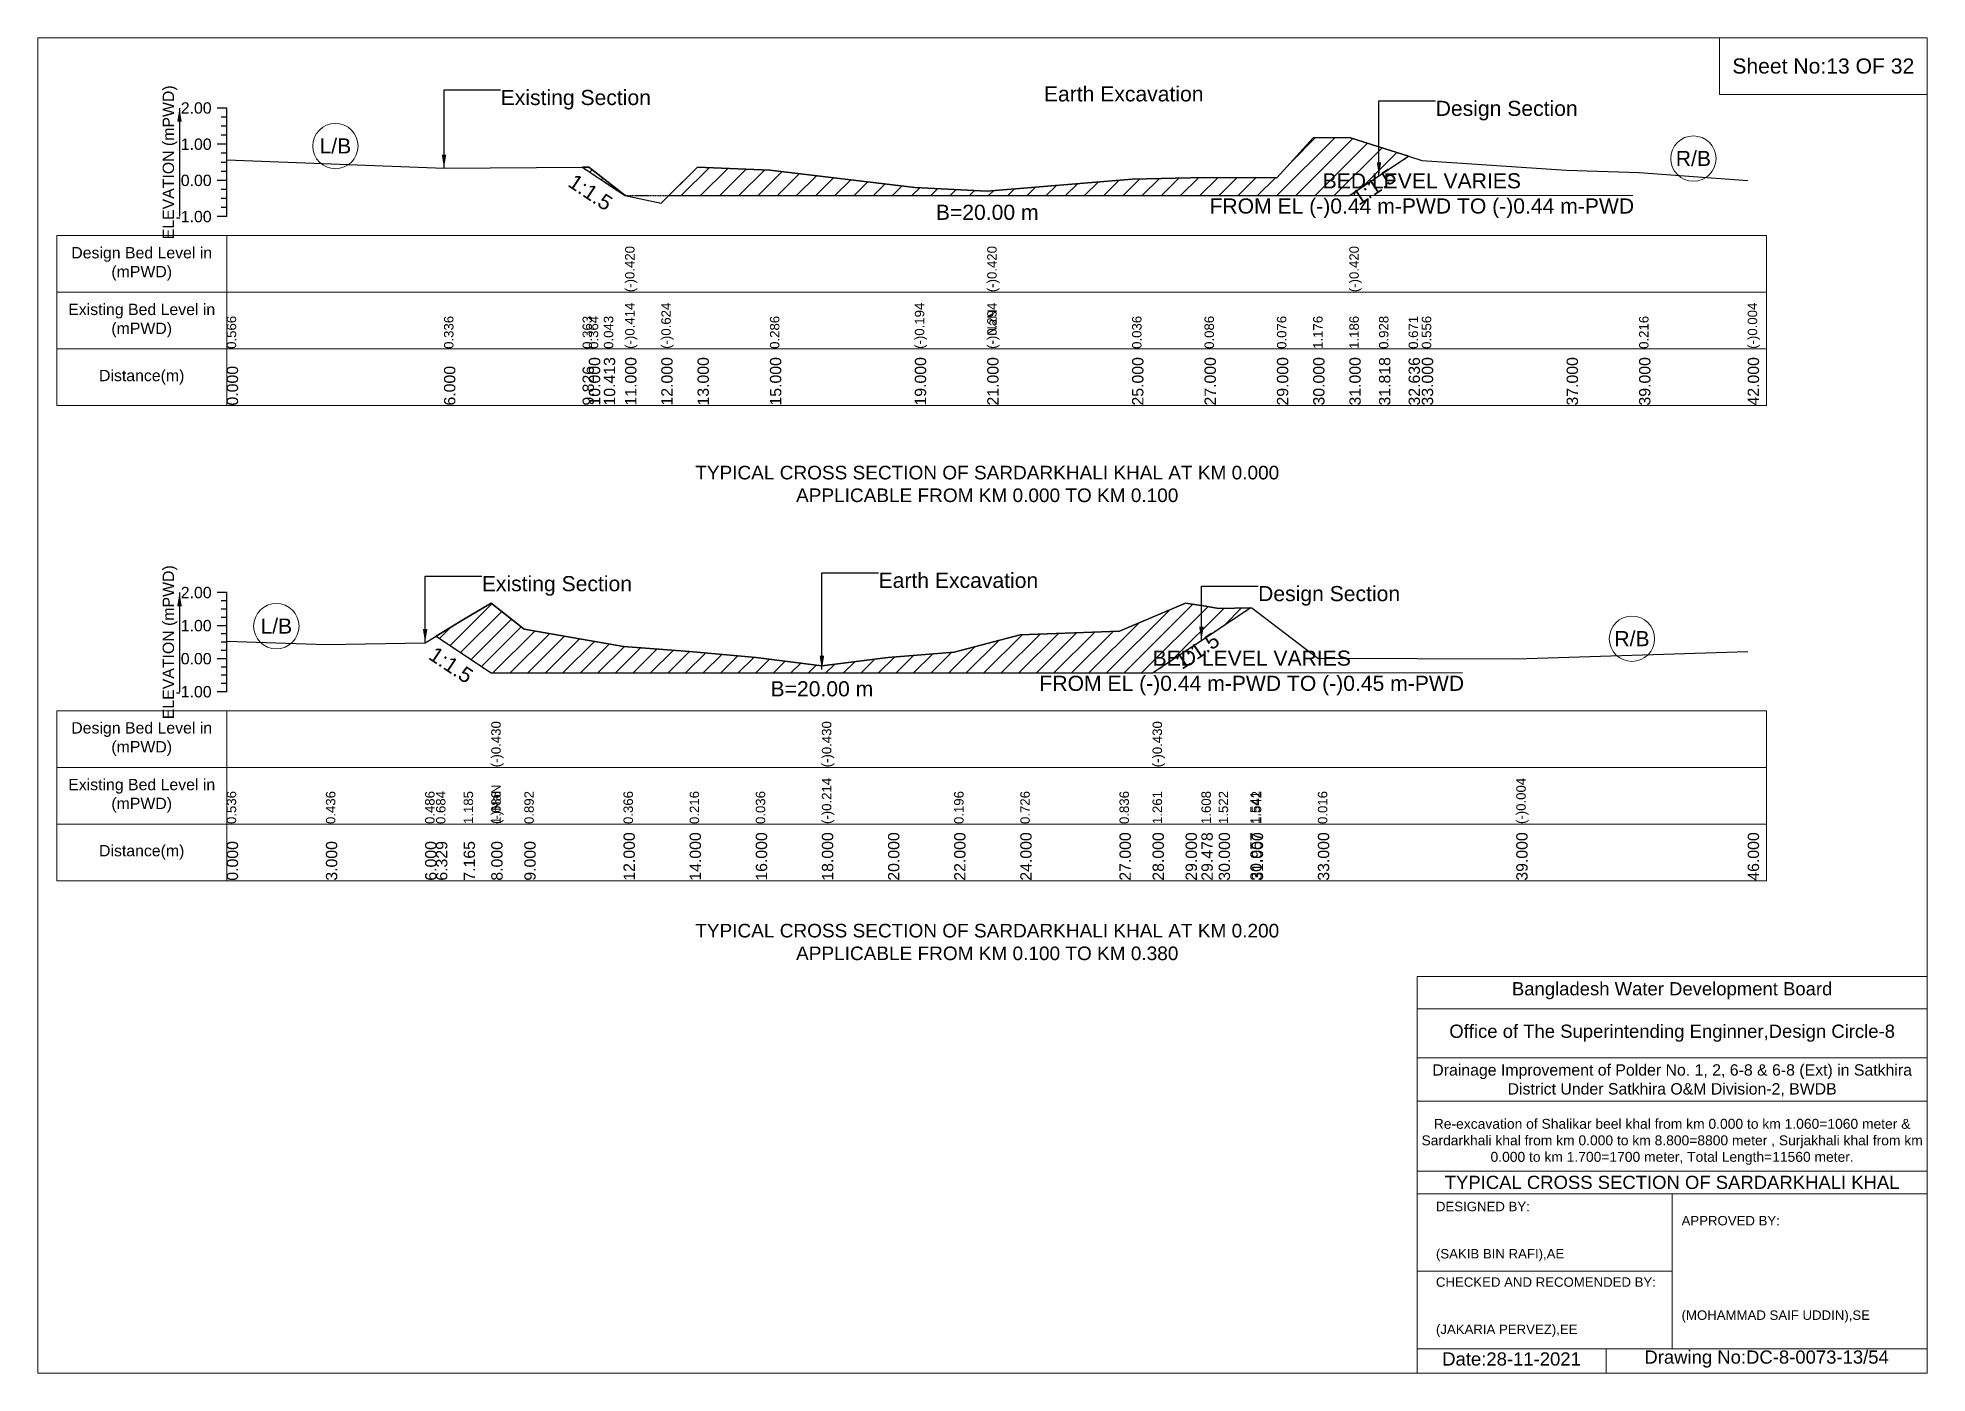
# Model space of a CAD drawing. Header units: inches. Extents: x 93000 to 416000, y -4242 to 0.
# Drawn here: x 220000 to 226000, y -4242 to 0 of the extents above; entities that cross this region are included whole.
import ezdxf

# ---------------------------------------------------------------- set-up
doc = ezdxf.new("R2010")
doc.units = ezdxf.units.IN
doc.header["$LTSCALE"] = 7
doc.header["$MEASUREMENT"] = 0
doc.linetypes.add('DASHED', pattern=[0.75, 0.5, -0.25])
for name, color, linetype, lineweight in [('Cross section Data Border', 7, 'Continuous', 9), ('Cross Section Labels', 7, 'Continuous', 9), ('Design_Bed_Level for Xsection', 7, 'DASHED', 25), ('Existing_Bed_Level for Xsection', 7, 'Continuous', 25), ('Long Section Labels', 7, 'Continuous', 9)]:
    doc.layers.add(name, color=color, linetype=linetype, lineweight=lineweight)
doc.styles.get("Standard").update_dxf_attribs({"font": 'arial.ttf'})
doc.dimstyles.get("Standard").update_dxf_attribs({"dimtxt": 0.18, "dimasz": 0.18, "dimexe": 0.18, "dimexo": 0.0625, "dimgap": 0.09, "dimtad": 0, "dimtih": 1, "dimtoh": 1, "dimdec": 4, "dimzin": 0, "dimdsep": 46, "dimtxsty": 'Standard', "dimcen": 0.09, "dimadec": 0, "dimazin": 0, "dimtfac": 1, "dimtdec": 4, "dimtofl": 0, "dimtmove": 0, "dimatfit": 3, "dimfxl": 0, "dimtolj": 1, "dimtzin": 0, "dimarcsym": 0})

msp = doc.modelspace()

# ---------------------------------------------------------------- texts
at = {"layer": 'Cross section Data Border', "attachment_point": 5}
for s, insert, char_height in [('Sheet No:13 OF 32', (225670, -90), 48), ('Bangladesh Water Development Board', (225190, -3027), 42), ('Office of The Superintending Enginner,Design Circle-8', (225190, -3162), 42)]:
    msp.add_mtext(s, dxfattribs=dict(at, insert=insert, char_height=char_height))
at = {"layer": 'Cross section Data Border'}
for s, insert, char_height, width, attachment_point in [('Design Bed Level in (mPWD)', (220330, -718.2), 36, 480, 5), ('Existing Bed Level in (mPWD)', (220330, -898.2), 36, 480, 5), ('Distance(m)', (220330, -1078.2), 36, 480, 5), ('Design Bed Level in (mPWD)', (220330, -2227.5), 36, 480, 5), ('Existing Bed Level in (mPWD)', (220330, -2407.5), 36, 480, 5), ('Distance(m)', (220330, -2587.5), 36, 480, 5), ('Drainage Improvement of Polder No. 1, 2, 6-8 & 6-8 (Ext) in Satkhira District Under Satkhira O&M Division-2, BWDB', (225190, -3312), 36, 1680, 5), ('Re-excavation of Shalikar beel khal from km 0.000 to km 1.060=1060 meter & Sardarkhali khal from km 0.000 to km 8.800=8800 meter , Surjakhali khal from km 0.000 to km 1.700=1700 meter, Total Length=11560 meter.', (225190, -3507), 31.4683, 1620, 5), ('TYPICAL CROSS SECTION OF SARDARKHALI KHAL', (225190, -3636), 42, 1680, 5), ('DESIGNED BY:\\P\\P\\P(SAKIB BIN RAFI),AE', (224440, -3792), 30, 840, 4), ('APPROVED BY:\\P\\P\\P\\P\\P\\P(MOHAMMAD SAIF UDDIN),SE', (225220, -3912), 30, 840, 4), ('CHECKED AND RECOMENDED BY:\\P\\P\\P(JAKARIA PERVEZ),EE', (224440, -4032), 30, 840, 4), ('Date:28-11-2021', (224680, -4197), 42, 840, 5), ('Drawing No:DC-8-0073-13/54', (225490, -4197), 42, 1320, 5)]:
    msp.add_mtext(s, dxfattribs=dict(at, insert=insert, char_height=char_height, width=width, attachment_point=attachment_point))
at = {"layer": 'Cross Section Labels'}
for s, insert, char_height, attachment_point in [('Existing Section', (221470, -165.7), 48, 1), ('Earth Excavation', (223195, -154.2), 48, 1), ('Design Section', (224439.1, -200.2), 48, 1), ('L/B', (220945, -343.9), 48, 5), ('R/B', (225257.5, -383.6), 48, 5), ('BED LEVEL VARIES \\PFROM EL (-)0.44 m-PWD TO (-)0.44 m-PWD', (224395, -501.5), 48, 5), ('B=20.00 m', (223015, -530.3), 48, 2), ('TYPICAL CROSS SECTION OF SARDARKHALI KHAL AT KM 0.000\\PAPPLICABLE FROM KM 0.000 TO KM 0.100', (223015, -1417.5), 43.2, 5), ('Existing Section', (221410, -1710), 48, 1), ('Earth Excavation', (222670, -1699.5), 48, 1), ('Design Section', (223875.2, -1741.5), 48, 1), ('L/B', (220757.5, -1869), 48, 5), ('R/B', (225062.5, -1908.9), 48, 5), ('BED LEVEL VARIES \\PFROM EL (-)0.44 m-PWD TO (-)0.45 m-PWD', (223855, -2017.7), 48, 5), ('B=20.00 m', (222490, -2043.9), 48, 2), ('TYPICAL CROSS SECTION OF SARDARKHALI KHAL AT KM 0.200\\PAPPLICABLE FROM KM 0.100 TO KM 0.380', (223015, -2872.5), 43.2, 5)]:
    msp.add_mtext(s, dxfattribs=dict(at, insert=insert, char_height=char_height, attachment_point=attachment_point))
at = {"layer": 'Cross Section Labels', "char_height": 48, "attachment_point": 2}
for insert, rotation in [((224230.3, -453.2), 33.69007), ((221768.7, -470.9), 326.30993), ((223669, -1927.3), 33.69007), ((221326, -1972.3), 326.30993)]:
    msp.add_mtext('1:1.5', dxfattribs=dict(at, insert=insert, rotation=rotation))
at = {"layer": 'Existing_Bed_Level for Xsection', "char_height": 36, "attachment_point": 5, "rotation": 90}
for insert in [(220420, -395.7), (220420, -1920)]:
    msp.add_mtext('ELEVATION (mPWD)', dxfattribs=dict(at, insert=insert))
at = {"layer": 'Existing_Bed_Level for Xsection', "char_height": 36, "attachment_point": 6}
for s, insert in [('2.00', (220552, -223.2)), ('1.00', (220552, -338.2)), ('0.00', (220552, -453.2)), ('-1.00', (220552, -568.2)), ('2.00', (220552, -1762.5)), ('1.00', (220552, -1867.5)), ('0.00', (220552, -1972.5)), ('-1.00', (220552, -2077.5))]:
    msp.add_mtext(s, dxfattribs=dict(at, insert=insert))
at = {"layer": 'Long Section Labels', "attachment_point": 1, "rotation": 90}
for s, insert, char_height in [('(-)0.420', (221865, -808.2), 30), ('(-)0.420', (223015, -808.2), 30), ('(-)0.420', (224165, -808.2), 30), ('0.566', (220600, -988.2), 30), ('0.336', (221290, -988.2), 30), ('0.363', (221730, -988.2), 30), ('0.364', (221750, -988.2), 30), ('0.364', (221750, -988.2), 30), ('0.043', (221797.5, -988.2), 30), ('(-)0.414', (221865, -988.2), 30), ('(-)0.414', (221865, -988.2), 30), ('(-)0.414', (221865, -988.2), 30), ('(-)0.624', (221980, -988.2), 30), ('0.286', (222325, -988.2), 30), ('0.286', (222325, -988.2), 30), ('(-)0.194', (222785, -988.2), 30), ('(-)0.294', (223015, -988.2), 30), ('(-)0.294', (223015, -988.2), 30), ('(-)NaN', (223015, -988.2), 30), ('(-)NaN', (223015, -988.2), 30), ('0.036', (223475, -988.2), 30), ('0.086', (223705, -988.2), 30), ('0.076', (223935, -988.2), 30), ('1.176', (224050, -988.2), 30), ('1.186', (224165, -988.2), 30), ('1.186', (224165, -988.2), 30), ('0.928', (224259.1, -988.2), 30), ('0.671', (224353.1, -988.2), 30), ('0.556', (224395, -988.2), 30), ('0.216', (225085, -988.2), 30), ('(-)0.004', (225430, -988.2), 30), ('10.000', (221750, -1168.2), 36), ('10.413', (221797.5, -1168.2), 36), ('11.000', (221865, -1168.2), 36), ('11.000', (221865, -1168.2), 36), ('11.000', (221865, -1168.2), 36), ('12.000', (221980, -1168.2), 36), ('13.000', (222095, -1168.2), 36), ('15.000', (222325, -1168.2), 36), ('19.000', (222785, -1168.2), 36), ('21.000', (223015, -1168.2), 36), ('21.000', (223015, -1168.2), 36), ('21.000', (223015, -1168.2), 36), ('25.000', (223475, -1168.2), 36), ('27.000', (223705, -1168.2), 36), ('29.000', (223935, -1168.2), 36), ('30.000', (224050, -1168.2), 36), ('31.000', (224165, -1168.2), 36), ('31.000', (224165, -1168.2), 36), ('31.000', (224165, -1168.2), 36), ('31.818', (224259.1, -1168.2), 36), ('32.636', (224353.1, -1168.2), 36), ('33.000', (224395, -1168.2), 36), ('37.000', (224855, -1168.2), 36), ('39.000', (225085, -1168.2), 36), ('42.000', (225430, -1168.2), 36), ('0.000', (220600, -1168.2), 36), ('6.000', (221290, -1168.2), 36), ('9.826', (221730, -1168.2), 36), ('(-)0.430', (221440, -2317.5), 30), ('(-)0.430', (222490, -2317.5), 30), ('(-)0.430', (223540, -2317.5), 30), ('0.536', (220600, -2497.5), 30), ('0.436', (220915, -2497.5), 30), ('0.486', (221230, -2497.5), 30), ('0.684', (221264.6, -2497.5), 30), ('1.185', (221352.3, -2497.5), 30), ('(-)NaN', (221440, -2497.5), 30), ('1.686', (221440, -2497.5), 30), ('1.686', (221440, -2497.5), 30), ('1.686', (221440, -2497.5), 30), ('0.892', (221545, -2497.5), 30), ('0.366', (221860, -2497.5), 30), ('0.216', (222070, -2497.5), 30), ('0.216', (222070, -2497.5), 30), ('0.036', (222280, -2497.5), 30), ('0.036', (222280, -2497.5), 30), ('(-)0.214', (222490, -2497.5), 30), ('(-)0.214', (222490, -2497.5), 30), ('(-)0.214', (222490, -2497.5), 30), ('0.196', (222910, -2497.5), 30), ('0.726', (223120, -2497.5), 30), ('0.836', (223435, -2497.5), 30), ('1.261', (223540, -2497.5), 30), ('1.261', (223540, -2497.5), 30), ('1.261', (223540, -2497.5), 30), ('1.608', (223695.2, -2497.5), 30), ('1.522', (223750, -2497.5), 30), ('1.541', (223850.5, -2497.5), 30), ('1.542', (223855, -2497.5), 30), ('0.016', (224065, -2497.5), 30), ('(-)0.004', (224695, -2497.5), 30), ('0.000', (220600, -2677.5), 36), ('3.000', (220915, -2677.5), 36), ('6.000', (221230, -2677.5), 36), ('6.329', (221264.6, -2677.5), 36), ('7.165', (221352.3, -2677.5), 36), ('8.000', (221440, -2677.5), 36), ('8.000', (221440, -2677.5), 36), ('8.000', (221440, -2677.5), 36), ('9.000', (221545, -2677.5), 36), ('12.000', (221860, -2677.5), 36), ('14.000', (222070, -2677.5), 36), ('16.000', (222280, -2677.5), 36), ('18.000', (222490, -2677.5), 36), ('18.000', (222490, -2677.5), 36), ('18.000', (222490, -2677.5), 36), ('20.000', (222700, -2677.5), 36), ('22.000', (222910, -2677.5), 36), ('24.000', (223120, -2677.5), 36), ('27.000', (223435, -2677.5), 36), ('28.000', (223540, -2677.5), 36), ('28.000', (223540, -2677.5), 36), ('28.000', (223540, -2677.5), 36), ('29.000', (223645, -2677.5), 36), ('29.478', (223695.2, -2677.5), 36), ('30.000', (223750, -2677.5), 36), ('30.957', (223850.5, -2677.5), 36), ('31.000', (223855, -2677.5), 36), ('33.000', (224065, -2677.5), 36), ('39.000', (224695, -2677.5), 36), ('46.000', (225430, -2677.5), 36)]:
    msp.add_mtext(s, dxfattribs=dict(at, insert=insert, char_height=char_height))

# ---------------------------------------------------------------- hatches: boundary and pattern name
at = {"layer": 'Existing_Bed_Level for Xsection'}
h = msp.add_hatch(dxfattribs=at)
h.set_pattern_fill('ANSI31', color=256, scale=345, style=0)
h.paths.add_polyline_path([(222003.7, -501.5), (222095, -501.5), (222325, -501.5), (222785, -501.5), (223015, -501.5), (223475, -501.5), (223705, -501.5), (223935, -501.5), (224050, -501.5), (224165, -501.5), (224259.1, -438.8), (224353.1, -376.1), (224259.1, -346.5), (224165, -316.9), (224050, -318), (223935, -444.5), (223705, -443.4), (223475, -449.1), (223015, -487.1), (222785, -475.6), (222325, -420.4), (222095, -411.4)])
h = msp.add_hatch(dxfattribs=at)
h.set_pattern_fill('ANSI31', color=256, scale=345, style=0)
h.paths.add_polyline_path([(221730, -411.5), (221750, -424.9), (221797.5, -456.5), (221865, -501.5), (221868.3, -501.5), (221865, -500.9), (221797.5, -448.3), (221750, -411.4)])
h = msp.add_hatch(dxfattribs=at)
h.set_pattern_fill('ANSI31', color=256, scale=315, style=0)
h.paths.add_polyline_path([(221264.6, -1900.7), (221352.3, -1959.2), (221440, -2017.7), (221545, -2017.7), (221860, -2017.7), (222070, -2017.7), (222280, -2017.7), (222490, -2017.7), (222700, -2017.7), (222910, -2017.7), (223120, -2017.7), (223435, -2017.7), (223540, -2017.7), (223645, -1947.7), (223695.2, -1914.2), (223750, -1877.7), (223850.5, -1810.7), (223750, -1812.7), (223695.2, -1803.7), (223645, -1795.5), (223540, -1840.1), (223435, -1884.8), (223120, -1896.3), (222910, -1952), (222700, -1968.8), (222490, -1995), (222280, -1968.8), (222070, -1949.8), (221860, -1934.1), (221545, -1878.9), (221440, -1795.5), (221352.3, -1848.1)])

# ---------------------------------------------------------------- linework, layer by layer
at = {"layer": 'Cross section Data Border'}
for points in [[(220000, 0), (226000, 0), (226000, -4242), (220000, -4242)], [(225340, 0), (226000, 0), (226000, -180), (225340, -180)], [(220060, -628.2), (225490, -628.2), (225490, -1168.2), (220060, -1168.2)], [(220060, -2137.5), (225490, -2137.5), (225490, -2677.5), (220060, -2677.5)]]:
    msp.add_lwpolyline(points, close=True, dxfattribs=at)
for points in [[(220600, -628.2), (220600, -1168.2)], [(220060, -808.2), (225490, -808.2)], [(220060, -988.2), (225490, -988.2)], [(220600, -2137.5), (220600, -2677.5)], [(220060, -2317.5), (225490, -2317.5)], [(220060, -2497.5), (225490, -2497.5)], [(224380, -4242), (224380, -2982), (226000, -2982)], [(224380, -3084), (226000, -3084)], [(224380, -3240), (226000, -3240)], [(224380, -3378), (226000, -3378)], [(224380, -3600), (226000, -3600)], [(224380, -3672), (226000, -3672)], [(225190, -3672), (225190, -4164)], [(224380, -3918), (225190, -3918)], [(224380, -4164), (226000, -4164)], [(224980, -4164), (224980, -4242)]]:
    msp.add_lwpolyline(points, dxfattribs=at)
at = {"layer": 'Cross Section Labels'}
for points in [[(223725.2, -501.5), (225064.8, -501.5)], [(223185.2, -2017.7), (224524.8, -2017.7)]]:
    msp.add_lwpolyline(points, dxfattribs=at)
for centre in [(220945, -343.9), (225257.5, -383.6), (220757.5, -1869), (225062.5, -1908.9)]:
    msp.add_circle(centre, 72, dxfattribs=at)
at = {"layer": 'Design_Bed_Level for Xsection'}
for points in [[(221730, -411.5), (221797.5, -456.5), (221865, -501.5), (223015, -501.5), (224165, -501.5), (224259.1, -438.8), (224353.1, -376.1)], [(221264.6, -1900.7), (221352.3, -1959.2), (221440, -2017.7), (222490, -2017.7), (223540, -2017.7), (223695.2, -1914.2), (223850.5, -1810.7)]]:
    msp.add_lwpolyline(points, dxfattribs=at)
at = {"layer": 'Existing_Bed_Level for Xsection'}
for points in [[(220600, -223.2), (220570, -223.2)], [(220600, -568.2), (220600, -453.2), (220600, -338.2), (220600, -223.2)], [(220600, -252), (220582, -252)], [(220600, -280.7), (220582, -280.7)], [(220600, -338.2), (220570, -338.2)], [(220600, -309.5), (220582, -309.5)], [(220600, -388.1), (221290, -414.6), (221730, -411.5), (221750, -411.4), (221797.5, -448.3), (221865, -500.9), (221865, -500.9), (221980, -525), (222095, -411.4), (222325, -420.4), (222785, -475.6), (223015, -487.1), (223015, -487.1), (223475, -449.1), (223705, -443.4), (223935, -444.5), (224050, -318), (224165, -316.9), (224165, -316.9), (224259.1, -346.5), (224353.1, -376.1), (224395, -389.3), (224855, -420.4), (225085, -428.4), (225430, -453.7)], [(220600, -367), (220582, -367)], [(220600, -395.7), (220582, -395.7)], [(220600, -453.2), (220570, -453.2)], [(220600, -424.5), (220582, -424.5)], [(220600, -482), (220582, -482)], [(220600, -510.7), (220582, -510.7)], [(220600, -539.5), (220582, -539.5)], [(220600, -568.2), (220570, -568.2)], [(220600, -1762.5), (220570, -1762.5)], [(220600, -1788.8), (220582, -1788.8)], [(220600, -2077.5), (220600, -1972.5), (220600, -1867.5), (220600, -1762.5)], [(220600, -1916.2), (220915, -1926.8), (221230, -1921.5), (221264.6, -1900.7), (221352.3, -1848.1), (221440, -1795.5), (221440, -1795.5), (221545, -1878.9), (221860, -1934.1), (222070, -1949.8), (222280, -1968.8), (222490, -1995), (222490, -1995), (222700, -1968.8), (222910, -1952), (223120, -1896.3), (223435, -1884.8), (223540, -1840.1), (223540, -1840.1), (223645, -1795.5), (223695.2, -1803.7), (223750, -1812.7), (223850.5, -1810.7), (223855, -1810.6), (224065, -1970.8), (224695, -1973), (225430, -1949.8)], [(220600, -1815), (220582, -1815)], [(220600, -1841.3), (220582, -1841.3)], [(220600, -1867.5), (220570, -1867.5)], [(220600, -1893.8), (220582, -1893.8)], [(220600, -1972.5), (220570, -1972.5)], [(220600, -1920), (220582, -1920)], [(220600, -1946.3), (220582, -1946.3)], [(220600, -1998.8), (220582, -1998.8)], [(220600, -2025), (220582, -2025)], [(220600, -2077.5), (220570, -2077.5)], [(220600, -2051.3), (220582, -2051.3)]]:
    msp.add_lwpolyline(points, dxfattribs=at)
for points in [[(222003.7, -501.5), (222095, -501.5), (222325, -501.5), (222785, -501.5), (223015, -501.5), (223015, -501.5), (223475, -501.5), (223705, -501.5), (223935, -501.5), (224050, -501.5), (224165, -501.5), (224165, -501.5), (224259.1, -438.8), (224353.1, -376.1), (224259.1, -346.5), (224165, -316.9), (224165, -316.9), (224050, -318), (223935, -444.5), (223705, -443.4), (223475, -449.1), (223015, -487.1), (223015, -487.1), (222785, -475.6), (222325, -420.4), (222095, -411.4)], [(221730, -411.5), (221730, -411.5), (221750, -424.9), (221797.5, -456.5), (221865, -501.5), (221865, -501.5), (221868.3, -501.5), (221865, -500.9), (221865, -500.9), (221797.5, -448.3), (221750, -411.4), (221730, -411.5)], [(221264.6, -1900.7), (221264.6, -1900.7), (221352.3, -1959.2), (221440, -2017.7), (221440, -2017.7), (221545, -2017.7), (221860, -2017.7), (222070, -2017.7), (222280, -2017.7), (222490, -2017.7), (222490, -2017.7), (222700, -2017.7), (222910, -2017.7), (223120, -2017.7), (223435, -2017.7), (223540, -2017.7), (223540, -2017.7), (223645, -1947.7), (223695.2, -1914.2), (223750, -1877.7), (223850.5, -1810.7), (223750, -1812.7), (223695.2, -1803.7), (223645, -1795.5), (223540, -1840.1), (223540, -1840.1), (223435, -1884.8), (223120, -1896.3), (222910, -1952), (222700, -1968.8), (222490, -1995), (222490, -1995), (222280, -1968.8), (222070, -1949.8), (221860, -1934.1), (221545, -1878.9), (221440, -1795.5), (221440, -1795.5), (221352.3, -1848.1), (221264.6, -1900.7)]]:
    msp.add_lwpolyline(points, close=True, dxfattribs=at)

msp.set_redraw_order([(e.dxf.handle, doc.entitydb.next_handle()) for e in msp.query("TEXT MTEXT ATTDEF DIMENSION ARC_DIMENSION")])  # texts and dimensions are drawn at this point

# ---------------------------------------------------------------- leaders
at = {"layer": 'Cross Section Labels', "annotation_type": 0, "has_hookline": 1, "hookline_direction": 0}
for points, text_width in [([(221290, -414.6), (221290, -165.7), (221469.9, -165.7)], 467.2), ([(224259.1, -438.8), (224259.1, -200.2), (224439, -200.2)], 441.2), ([(221230, -1921.5), (221230, -1710), (221409.9, -1710)], 467.2), ([(222490, -2006.3), (222490, -1699.5), (222669.9, -1699.5)], 497), ([(223695.2, -1914.2), (223695.2, -1741.5), (223875.1, -1741.5)], 441.2)]:
    msp.add_leader(points, dimstyle='Standard', override={"dimasz": 43.2}, dxfattribs=dict(at, text_width=text_width))
at = {"layer": 'Existing_Bed_Level for Xsection'}
for points in [[(220450, -223.2), (220450, -568.2)], [(220450, -1762.5), (220450, -2077.5)]]:
    msp.add_leader(points, dimstyle='Standard', override={"dimasz": 43.2}, dxfattribs=at)

doc.saveas('drawing.dxf')
